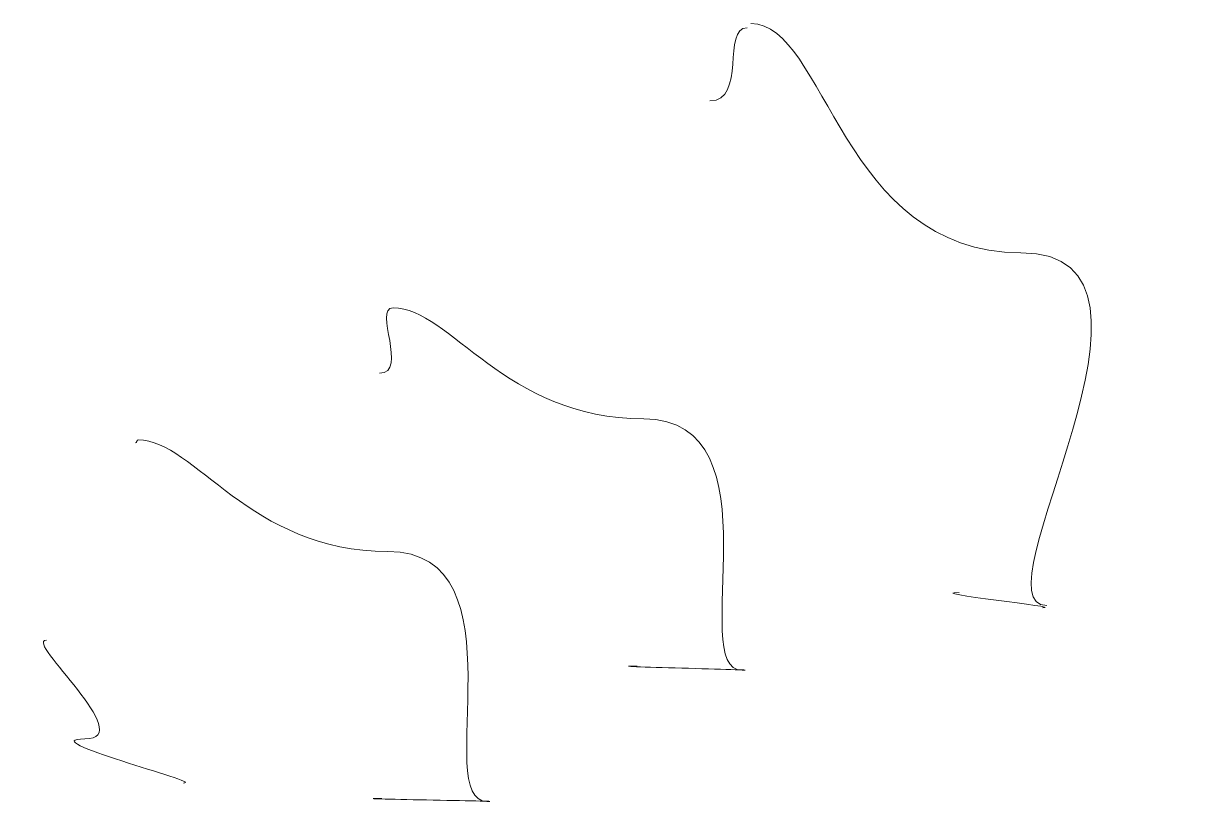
# Model space of a CAD drawing. Header units: metres. Extents: x -27.1 to 47.9, y -10.7 to 6.6.
# Drawn here: x 29.65391 to 29.69141, y -8.81225 to -8.78746 of the extents above; entities that cross this region are included whole.
import ezdxf

# ---------------------------------------------------------------- set-up
doc = ezdxf.new("R2010")
doc.units = ezdxf.units.M
doc.header["$MEASUREMENT"] = 0
doc.layers.add('PDF_Working_Num_Penna__7_Num_Penna__7_Num_Penna__7_Num_Penna__7_Num_Penna__7_Num_Penna__7', color=7, linetype='Continuous', lineweight=18)

msp = doc.modelspace()

# ---------------------------------------------------------------- linework, layer by layer
at = {"layer": 'PDF_Working_Num_Penna__7_Num_Penna__7_Num_Penna__7_Num_Penna__7_Num_Penna__7_Num_Penna__7', "color": 7, "linetype": 'Continuous', "lineweight": 18}
for points in [[(29.675782, -8.789927), (29.676945, -8.789927), (29.676163, -8.78759), (29.676965, -8.78759)], [(29.677089, -8.787458), (29.679481, -8.787458), (29.679956, -8.794761), (29.685689, -8.794761)], [(29.685689, -8.794761), (29.691414, -8.794761), (29.684111, -8.806009), (29.686519, -8.806009)], [(29.665258, -8.7986), (29.666182, -8.7986), (29.665045, -8.79652), (29.665689, -8.79652)], [(29.665689, -8.79652), (29.667508, -8.79652), (29.669244, -8.800058), (29.673673, -8.800058)], [(29.673673, -8.800058), (29.678082, -8.800058), (29.675001, -8.808066), (29.676811, -8.808066)], [(29.657479, -8.800823), (29.657522, -8.800823), (29.657513, -8.800728), (29.657563, -8.800728)], [(29.657563, -8.800728), (29.659369, -8.800728), (29.661106, -8.804284), (29.665523, -8.804284)], [(29.665523, -8.804284), (29.669931, -8.804284), (29.666868, -8.81225), (29.668679, -8.81225)], [(29.68638, -8.806076), (29.687179, -8.806076), (29.682518, -8.805592), (29.683721, -8.805592)], [(29.655865, -8.810257), (29.657597, -8.810257), (29.653912, -8.807113), (29.65464, -8.807113)], [(29.676811, -8.808066), (29.677722, -8.808066), (29.67188, -8.807935), (29.673464, -8.807935)], [(29.659008, -8.811662), (29.659719, -8.811662), (29.654115, -8.810257), (29.655865, -8.810257)], [(29.668679, -8.81225), (29.669596, -8.81225), (29.663739, -8.812155), (29.665326, -8.812155)]]:
    msp.add_open_spline(points, degree=3, dxfattribs=at)

doc.saveas('drawing.dxf')
